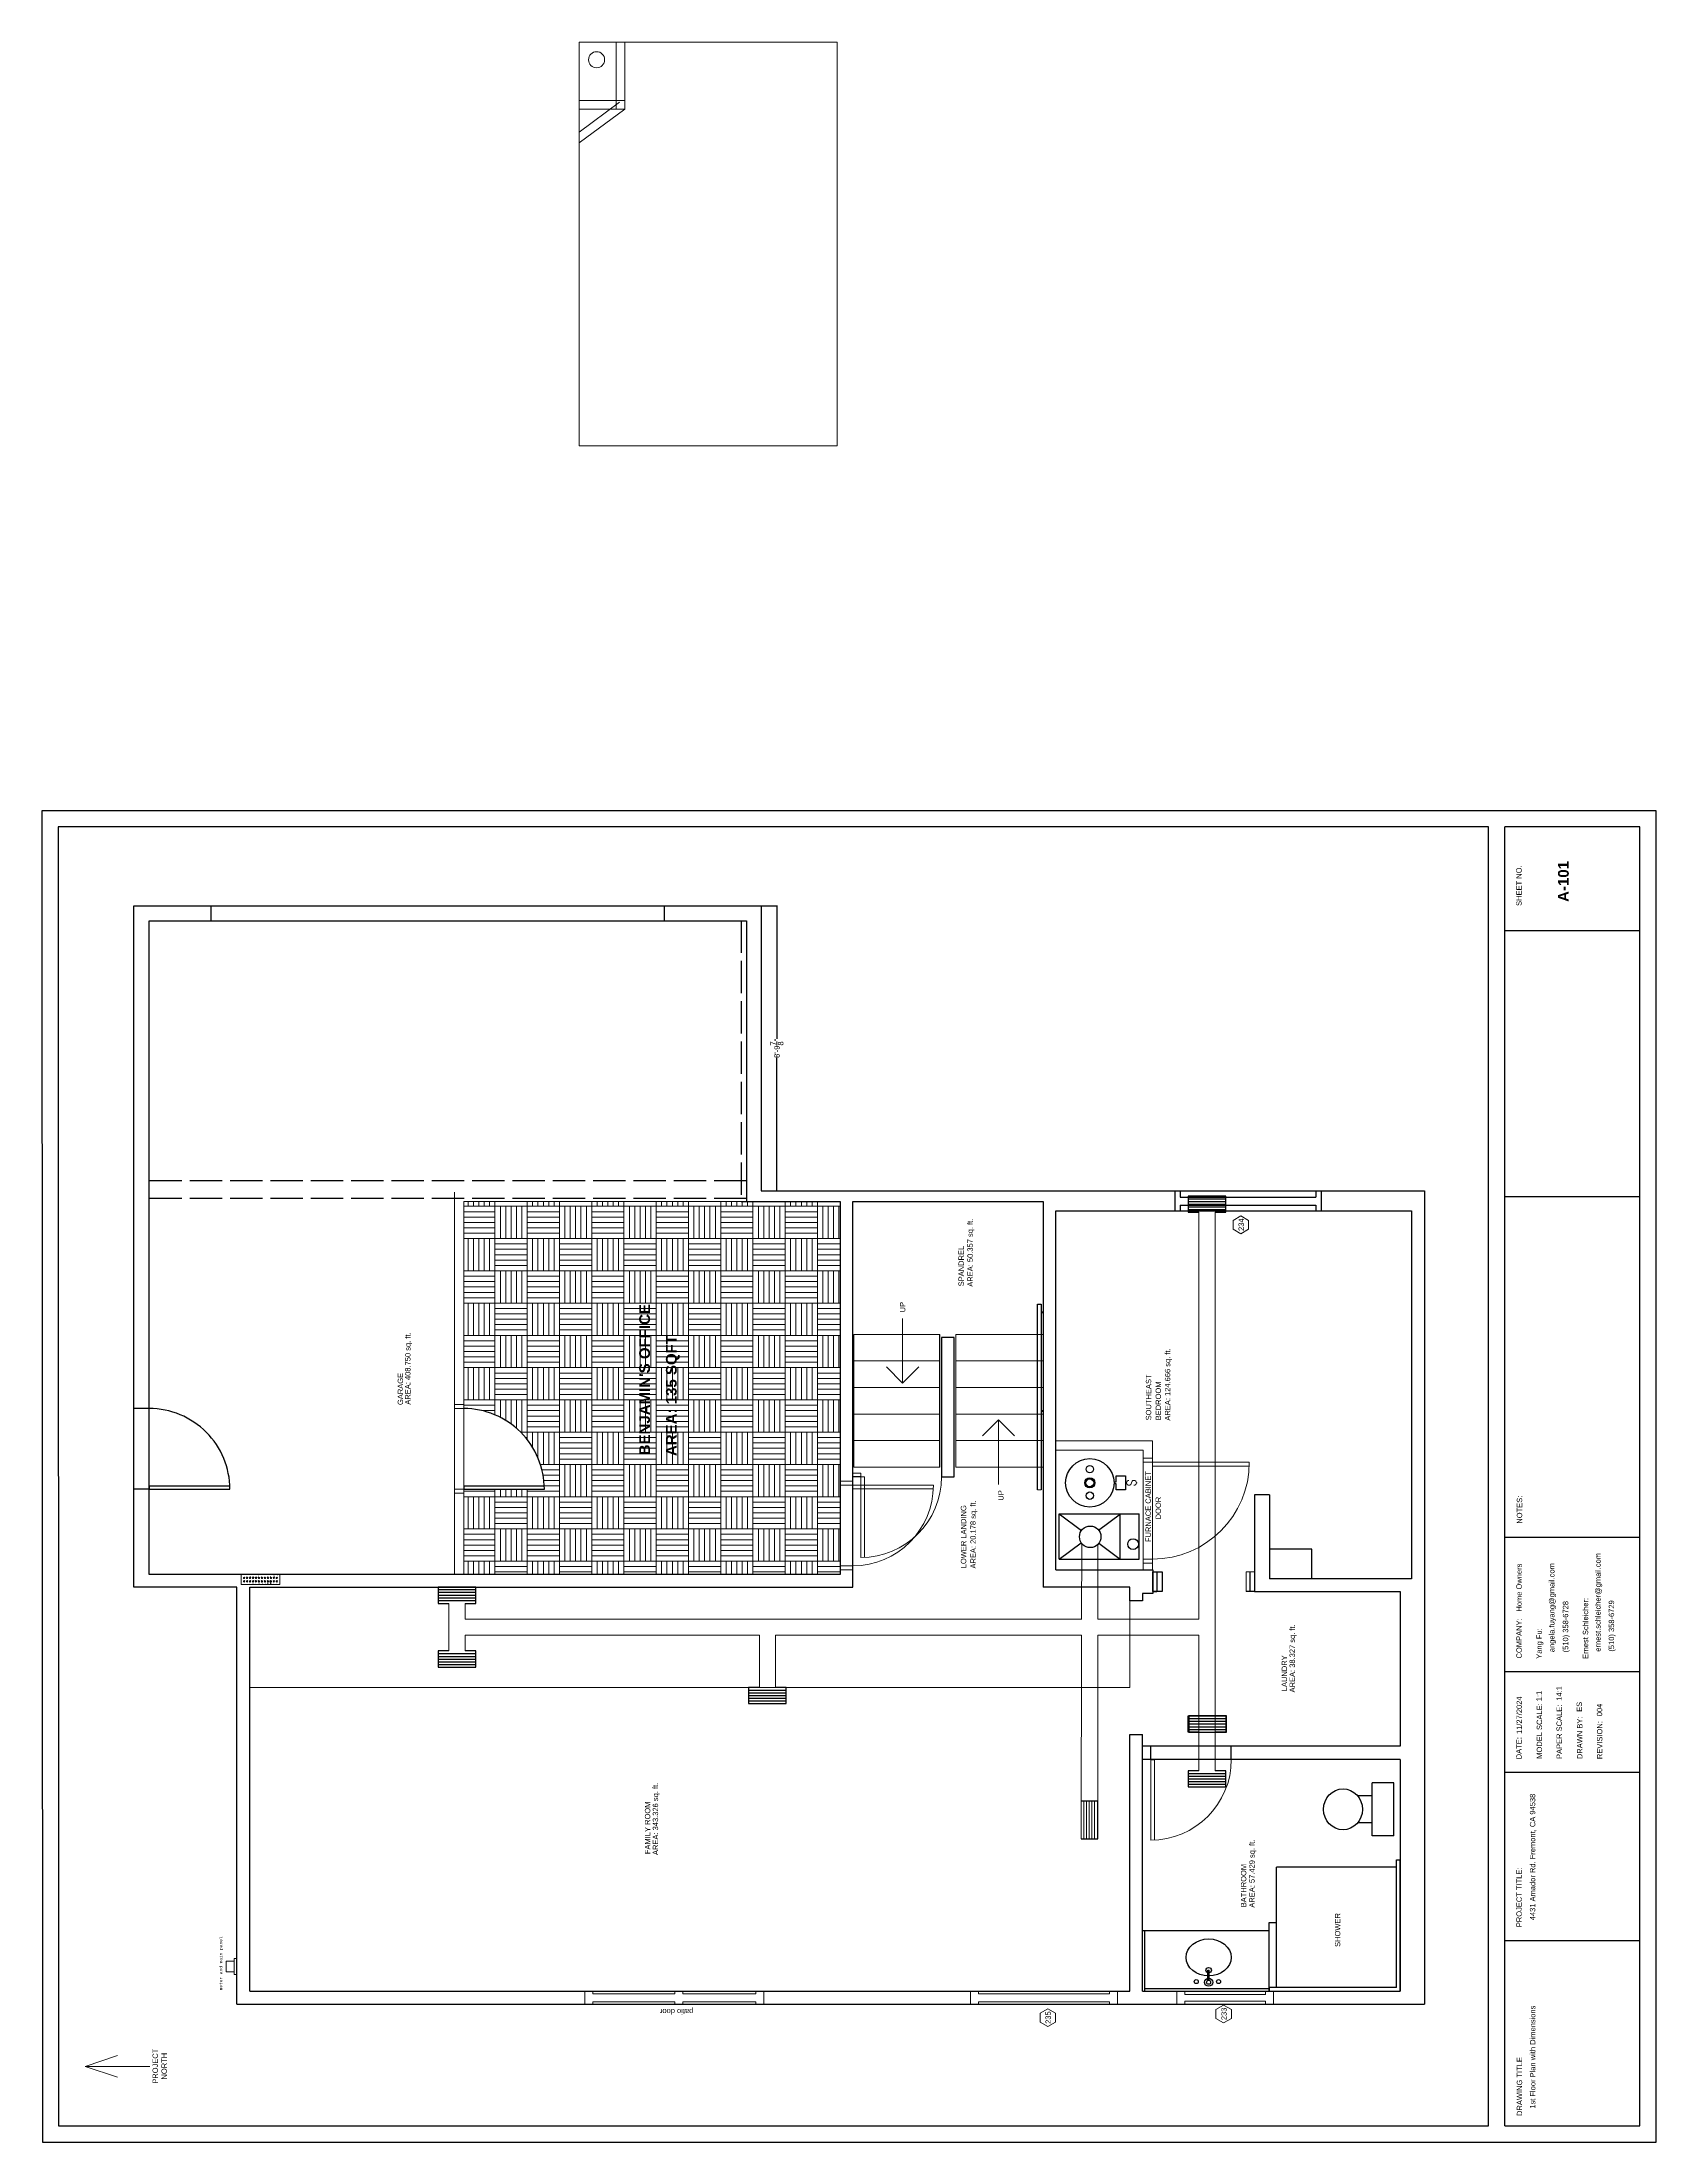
# Model space of a CAD drawing. Header units: inches. Extents: x -601 to 0, y 0 to 781.
import ezdxf

# ---------------------------------------------------------------- set-up
doc = ezdxf.new("R2010")
doc.units = ezdxf.units.IN
doc.header["$MEASUREMENT"] = 0
doc.linetypes.add('ACAD_ISO02W100', pattern=[15, 12, -3])
doc.layers.get('0').update_dxf_attribs({"color": 1, "lineweight": 9})
for name, color, linetype, lineweight in [('00-page-edge', 7, 'Continuous', 9), ('A101-Floorplan-1st-floor', 7, 'Continuous', 9), ('A101-Text', 7, 'Continuous', 9), ('M101-HVAC-1st-floor', 7, 'Continuous', 9)]:
    doc.layers.add(name, color=color, linetype=linetype, lineweight=lineweight)
doc.layers.add('Title Block', color=7, linetype='Continuous')
doc.layers.add('Title Block Text', color=7, linetype='Continuous')
doc.styles.add('Large', font='Arial Bold.ttf', dxfattribs={"height": 4})
doc.styles.add('Reg', font='Courier New.ttf', dxfattribs={"height": 1})
doc.styles.add('Small', font='Arial.ttf', dxfattribs={"height": 0.5})
doc.styles.get("Standard").update_dxf_attribs({"font": 'Arial.ttf', "height": 2})
doc.dimstyles.get("Standard").update_dxf_attribs({"dimtxt": 0.18, "dimasz": 0.1175, "dimexe": 0.18, "dimexo": 0.0625, "dimgap": 0.09, "dimtad": 0, "dimtoh": 1, "dimdec": 3, "dimzin": 0, "dimdsep": 46, "dimlunit": 4, "dimtxsty": 'Standard', "dimblk": 'ARCHTICK', "dimblk1": 'ARCHTICK', "dimblk2": 'ARCHTICK', "dimcen": 0.09, "dimadec": 1, "dimazin": 0, "dimtfac": 1, "dimtdec": 3, "dimtofl": 0, "dimtmove": 0, "dimatfit": 3, "dimfxl": 1, "dimtolj": 1, "dimtzin": 0, "dimarcsym": 0})

# ---------------------------------------------------------------- blocks, each defined once
blk = doc.blocks.new('L1-bathroom-door')
at = {"layer": 'A101-Floorplan-1st-floor'}
for p, q in [((0, 0), (-30, 0)), ((0, -1.375), (-30, -1.375))]:
    blk.add_line(p, q, dxfattribs=at)
at = {"layer": 'A101-Floorplan-1st-floor', "lineweight": 30}
blk.add_line((0, 0), (0, -1.375), dxfattribs=at)
at = {"layer": 'A101-Floorplan-1st-floor'}
blk.add_arc((0, 0), 30, 180, 270, dxfattribs=at)
blk = doc.blocks.new('L1-bathroom-window')
at = {"layer": 'A101-Floorplan-1st-floor'}
for p, q in [((0, 36), (-4.76, 36)), ((-3.69, 33), (-4.76, 33)), ((-3.69, 3), (-3.69, 33)), ((0, 33), (-1.19, 33)), ((-1.19, 3), (-1.19, 33)), ((-4.76, 3), (-3.69, 3)), ((-4.76, 0), (0, 0)), ((-1.19, 3), (0, 3))]:
    blk.add_line(p, q, dxfattribs=at)
at = {"layer": 'A101-Floorplan-1st-floor', "lineweight": 30}
for p, q in [((-4.76, 36), (-4.76, 33)), ((0, 36), (-0.01, 33)), ((-4.76, 3), (-4.76, 0)), ((-0.01, 3), (0, 0))]:
    blk.add_line(p, q, dxfattribs=at)
blk = doc.blocks.new('L1-family-room-window')
at = {"layer": 'A101-Floorplan-1st-floor'}
for p, q in [((0.01, 54.75), (-4.75, 54.75)), ((-3.93, 51.75), (-4.75, 51.75)), ((-3.93, 3), (-3.93, 51.75)), ((0.01, 51.75), (-0.93, 51.75)), ((-0.93, 3), (-0.93, 51.75)), ((-4.75, 3), (-3.93, 3)), ((-4.75, 0), (0.01, 0)), ((-0.93, 3), (0.01, 3))]:
    blk.add_line(p, q, dxfattribs=at)
at = {"layer": 'A101-Floorplan-1st-floor', "lineweight": 30}
for p, q in [((-4.75, 54.75), (-4.75, 51.75)), ((0.01, 54.75), (0.01, 51.75)), ((-4.75, 3), (-4.75, 0)), ((0, 3), (0.01, 0))]:
    blk.add_line(p, q, dxfattribs=at)
blk = doc.blocks.new('L1-family-room-patio-doors')
at = {"layer": 'A101-Floorplan-1st-floor'}
for p, q in [((0, 66.63), (-4.75, 66.63)), ((-3.93, 63.63), (-4.75, 63.63)), ((-3.93, 33.13), (-3.93, 63.63)), ((-0.93, 33.13), (-0.93, 63.63)), ((0, 63.63), (-0.93, 63.63)), ((-0.07, 66.63), (-0.07, 63.63)), ((-4.75, 33.13), (-3.93, 33.13)), ((-0.93, 33.13), (0, 33.13)), ((-0.07, 33.13), (-0.07, 30.13)), ((-4.75, 30.13), (-3.93, 30.13)), ((-3.93, 3), (-3.93, 30.13)), ((-0.93, 3), (-0.93, 30.13)), ((-0.93, 30.13), (0, 30.13)), ((-4.75, 3), (-3.93, 3)), ((-4.75, 0), (0, 0)), ((-0.93, 3), (0, 3)), ((-0.07, 3), (-0.07, 0))]:
    blk.add_line(p, q, dxfattribs=at)
at = {"layer": 'A101-Floorplan-1st-floor', "lineweight": 30}
for p, q in [((-4.75, 66.63), (-4.75, 63.63)), ((-4.75, 33.13), (-4.75, 30.13)), ((-4.75, 3), (-4.75, 0))]:
    blk.add_line(p, q, dxfattribs=at)
blk = doc.blocks.new('lower-landing-to-garage-door')
at = {"layer": 'A101-Floorplan-1st-floor'}
for p, q in [((30, 0), (28.62, 0)), ((30, 0), (30, -30)), ((28.62, 0), (28.62, -29.97))]:
    blk.add_line(p, q, dxfattribs=at)
blk.add_arc((30, 0), 30, 180, 270, dxfattribs=at)
blk = doc.blocks.new('garage-door-exit-to-trailer')
at = {"layer": 'A101-Floorplan-1st-floor', "lineweight": 30}
for p, q in [((0, 0), (0, -30)), ((1.25, 0), (0, 0)), ((1.25, 0), (1.25, -29.97))]:
    blk.add_line(p, q, dxfattribs=at)
blk.add_arc((0, 0), 30, 270, 0, dxfattribs=at)
blk = doc.blocks.new('spandrel-door')
at = {"layer": 'A101-Floorplan-1st-floor'}
for p, q in [((0, 0), (-30, 0)), ((0, -1.38), (0, 0)), ((0, -1.38), (-29.97, -1.38))]:
    blk.add_line(p, q, dxfattribs=at)
blk.add_arc((0, 0), 30, 180, 270, dxfattribs=at)
blk = doc.blocks.new('L1-toilet')
at = {"lineweight": 30}
for p, q in [((-19.63, 0), (-19.63, 8)), ((-19.63, 8), (0, 8)), ((-14.81, 8), (-14.81, 13.4)), ((-4.81, 8), (-4.81, 13.4)), ((0, 0), (0, 8)), ((-19.63, 0), (0, 0))]:
    blk.add_line(p, q, dxfattribs=at)
blk.add_ellipse((-9.81, 18.88), major_axis=(7.62, 0), ratio=0.95082, dxfattribs=at)
blk = doc.blocks.new('L1-bathroom-sink-faucets-bowl')
at = {"lineweight": 30}
for p, q in [((2.21, 0.25), (5.98, 0.25)), ((5.98, 0.25), (5.98, -0.25)), ((2.21, -0.25), (5.98, -0.25))]:
    blk.add_line(p, q, dxfattribs=at)
for centre, radius in [((1.5, 0), 1.5), ((1.5, 0), 0.75), ((1.75, 4.59), 0.75), ((6, 0), 1), ((1.75, -3.69), 0.75)]:
    blk.add_circle(centre, radius, dxfattribs=at)
blk.add_ellipse((10.75, 0), major_axis=(0, -8.38), ratio=0.820896, dxfattribs=at)
blk = doc.blocks.new('L1-granite-splash-and-counter')
at = {"layer": 'A101-Floorplan-1st-floor', "lineweight": 30}
for p, q in [((0, 0), (22.63, 0)), ((0, 0), (0, -0.88)), ((22.63, 0), (22.63, -47.13)), ((0, -0.88), (22.63, -0.88)), ((0, -0.88), (0, -47.13)), ((0.88, -47.13), (0.88, -0.88)), ((0, -47.13), (0.88, -47.13)), ((0.88, -47.13), (22.63, -47.13))]:
    blk.add_line(p, q, dxfattribs=at)
blk = doc.blocks.new('L1-shower-tiles-and-glass-walls')
at = {"layer": 'A101-Floorplan-1st-floor', "lineweight": 30}
for p, q in [((1.37, 48.75), (0, 48.75)), ((0, 48.75), (0, 48.75)), ((0, 48.75), (0, 0)), ((1.37, 1.37), (1.37, 48.75)), ((1.37, 48.75), (25.62, 48.75)), ((25.62, 48.75), (25.62, 46)), ((1.37, 46), (46.12, 46)), ((46.12, 1.37), (46.12, 46)), ((0, 0), (48.88, 0)), ((1.37, 1.37), (48.88, 1.37)), ((48.88, 1.37), (48.88, 0))]:
    blk.add_line(p, q, dxfattribs=at)
blk = doc.blocks.new('L1-south-stairway-5-steps')
at = {"layer": 'A101-Floorplan-1st-floor', "lineweight": 5}
for p, q in [((-49.375, 0), (0, 0)), ((-49.375, 0), (-49.375, -32.40625)), ((-39.5, 0), (-39.5, -32.40625)), ((-29.625, 0), (-29.625, -32.40625)), ((-19.75, 0), (-19.75, -32.40625)), ((-9.875, 0), (-9.875, -32.40625)), ((0, 0), (0, -32.40625))]:
    blk.add_line(p, q, dxfattribs=at)
blk = doc.blocks.new('L1-south-stairway-handrail')
at = {"layer": 'A101-Floorplan-1st-floor', "lineweight": -3}
for p, q in [((-57.8, 1.25), (11.23, 1.25)), ((11.23, 0), (-57.8, 0)), ((-28.71, -0.75), (-28.71, 0)), ((-28.46, -0.75), (-28.46, 0)), ((8.09, 0), (8.09, -0.75)), ((8.34, 0), (8.34, -0.75)), ((11.23, 1.25), (11.23, 0))]:
    blk.add_line(p, q, dxfattribs=at)
at = {"layer": 'A101-Floorplan-1st-floor', "lineweight": 5}
blk.add_line((-57.8, 1.25), (-57.8, 0), dxfattribs=at)
blk = doc.blocks.new('L1-arrow')
at = {"lineweight": 5}
for p, q in [((182.32, -365.98), (164.32, -365.98)), ((188.32, -365.98), (182.32, -359.98)), ((182.32, -365.98), (188.32, -365.98)), ((188.32, -365.98), (182.32, -371.98))]:
    blk.add_line(p, q, dxfattribs=at)
blk = doc.blocks.new('L1-south-east-bedroom-window')
at = {"layer": 'A101-Floorplan-1st-floor', "lineweight": -3}
for p, q in [((7.5, 54.5), (0, 54.5)), ((0, 54.5), (0, 52.5)), ((2.15, 52.5), (0, 52.5)), ((2.15, 52.5), (2.13, 2)), ((5.1, 52.5), (5.12, 2)), ((7.5, 52.5), (5.1, 52.5)), ((7.5, 54.5), (7.5, 52.5)), ((2.13, 2), (0, 2)), ((0, 2), (0, 0)), ((7.5, 0), (0, 0)), ((7.5, 2), (5.12, 2)), ((7.5, 2), (7.5, 0))]:
    blk.add_line(p, q, dxfattribs=at)
blk = doc.blocks.new('L1-Furnace-181')
at = {"layer": 'M101-HVAC-1st-floor', "lineweight": -3}
for p, q in [((-5.56, 27.5, -22.75), (0.48, 19.27, -22.75)), ((-5.56, 27.5, -22.75), (-5.56, -2.25, -22.75)), ((11.25, 27.5, -22.75), (11.25, -2.25, -22.75)), ((5.21, 12.83, -22.75), (11.25, 4.62, -22.75)), ((-5.56, -2.25, -22.75), (11.25, -2.25, -22.75))]:
    blk.add_line(p, q, dxfattribs=at)
at = {"layer": 'M101-HVAC-1st-floor', "lineweight": -3, "elevation": -22.75}
for points in [[(-5.56, 27.5), (11.25, 27.5), (5.09, 19.17)], [(0.33, 12.74), (-5.57, 4.75), (11.25, 4.75)]]:
    blk.add_lwpolyline(points, dxfattribs=at)
at = {"layer": 'M101-HVAC-1st-floor', "lineweight": -3}
for centre, radius in [((2.71, 15.95, -22.75), 4), ((0, 0, -22.75), 2)]:
    blk.add_circle(centre, radius, dxfattribs=at)
blk = doc.blocks.new('L1-furnace-181-reference')
at = {"layer": 'A101-Floorplan-1st-floor', "lineweight": -3}
for p, q in [((0, 29.75), (6.04, 21.52)), ((0, 29.75), (0, 0)), ((16.8, 29.75), (16.8, 0)), ((10.77, 15.08), (16.8, 6.87)), ((0, 0), (16.8, 0))]:
    blk.add_line(p, q, dxfattribs=at)
for points in [[(0, 29.75), (16.8, 29.75), (10.65, 21.42)], [(5.89, 14.99), (-0.01, 7), (16.8, 7)]]:
    blk.add_lwpolyline(points, dxfattribs=at)
for centre, radius in [((8.27, 18.2), 4), ((5.56, 2.25), 2)]:
    blk.add_circle(centre, radius, dxfattribs=at)
at = {"layer": 'A101-Floorplan-1st-floor', "lineweight": 5}
blk.add_blockref('L1-Furnace-181', (5.56, 2.25, 22.75), dxfattribs=at)
blk = doc.blocks.new('_ArchTick')
at = {"color": 0, "linetype": 'ByBlock', "lineweight": 30, "const_width": 0.15}
blk.add_lwpolyline([(-0.5, -0.5), (0.5, 0.5)], dxfattribs=at)
blk = doc.blocks.new('*D456')
at = {"layer": 'A101-Text', "color": 0, "lineweight": -2, "transparency": 16777216}
for p, q in [((-332.89, 459.75), (-326.9, 459.75)), ((-327.08, 459.75), (-327.08, 410.26)), ((-327.08, 353.82), (-327.08, 403.31)), ((-332.89, 353.82), (-326.9, 353.82))]:
    blk.add_line(p, q, dxfattribs=at)
at = {"layer": 'A101-Text', "color": 0, "lineweight": -2, "transparency": 16777216, "xscale": 0.1175, "yscale": 0.1175, "zscale": 0.1175}
for p, rotation in [((-327.08, 459.75), 90), ((-327.08, 353.82), 270)]:
    blk.add_blockref('_ArchTick', p, dxfattribs=dict(at, rotation=rotation))
at = {"layer": 'A101-Text', "color": 0, "lineweight": 5, "transparency": 16777216, "insert": (-327.08, 406.78), "char_height": 2, "attachment_point": 5, "rotation": 90}
blk.add_mtext('\\A1;8\'-9{\\H1x;\\S7/8;}"', dxfattribs=at)
blk = doc.blocks.new('GE-125A-subpanel-171')
at = {"lineweight": 5}
for p, q in [((0, -14.38, -48.5), (0, 0, -48.5)), ((0, 0, -48.5), (3.75, 0, -48.5)), ((3.75, -15.19, -48.5), (3.75, 0.81, -48.5)), ((1, -1.11, -48.5), (1.5, -1.11, -48.5)), ((1, -2.21, -48.5), (1.5, -2.21, -48.5)), ((1, -3.32, -48.5), (1.5, -3.32, -48.5)), ((1, -4.42, -48.5), (1.5, -4.42, -48.5)), ((1, -5.53, -48.5), (1.5, -5.53, -48.5)), ((1, -6.64, -48.5), (1.5, -6.64, -48.5)), ((1, -7.74, -48.5), (1.5, -7.74, -48.5)), ((1.25, -1.36, -48.5), (1.25, -0.86, -48.5)), ((1.25, -2.46, -48.5), (1.25, -1.96, -48.5)), ((1.25, -3.57, -48.5), (1.25, -3.07, -48.5)), ((1.25, -4.67, -48.5), (1.25, -4.17, -48.5)), ((1.25, -5.78, -48.5), (1.25, -5.28, -48.5)), ((1.25, -6.89, -48.5), (1.25, -6.39, -48.5)), ((1.25, -7.99, -48.5), (1.25, -7.49, -48.5)), ((2.25, -1.11, -48.5), (2.75, -1.11, -48.5)), ((2.25, -2.21, -48.5), (2.75, -2.21, -48.5)), ((2.25, -3.32, -48.5), (2.75, -3.32, -48.5)), ((2.25, -4.42, -48.5), (2.75, -4.42, -48.5)), ((2.25, -5.53, -48.5), (2.75, -5.53, -48.5)), ((2.25, -6.64, -48.5), (2.75, -6.64, -48.5)), ((2.25, -7.74, -48.5), (2.75, -7.74, -48.5)), ((2.5, -1.36, -48.5), (2.5, -0.86, -48.5)), ((2.5, -2.46, -48.5), (2.5, -1.96, -48.5)), ((2.5, -3.57, -48.5), (2.5, -3.07, -48.5)), ((2.5, -4.67, -48.5), (2.5, -4.17, -48.5)), ((2.5, -5.78, -48.5), (2.5, -5.28, -48.5)), ((2.5, -6.89, -48.5), (2.5, -6.39, -48.5)), ((2.5, -7.99, -48.5), (2.5, -7.49, -48.5)), ((1.25, -9.96, -48.5), (0, -9.96, -48.5)), ((0, -9.96, -48.5), (0, -11.06, -48.5)), ((0, -11.06, -48.5), (1.25, -11.06, -48.5)), ((0, -14.38, -48.5), (3.75, -14.38, -48.5)), ((1, -8.85, -48.5), (1.5, -8.85, -48.5)), ((1, -9.96, -48.5), (1.5, -9.96, -48.5)), ((1, -11.06, -48.5), (1.5, -11.06, -48.5)), ((1, -12.17, -48.5), (1.5, -12.17, -48.5)), ((1, -13.27, -48.5), (1.5, -13.27, -48.5)), ((1.25, -9.1, -48.5), (1.25, -8.6, -48.5)), ((1.25, -10.21, -48.5), (1.25, -9.71, -48.5)), ((1.25, -11.06, -48.5), (1.25, -9.96, -48.5)), ((1.25, -11.31, -48.5), (1.25, -10.81, -48.5)), ((1.25, -12.42, -48.5), (1.25, -11.92, -48.5)), ((1.25, -13.52, -48.5), (1.25, -13.02, -48.5)), ((2.25, -8.85, -48.5), (2.75, -8.85, -48.5)), ((2.25, -9.96, -48.5), (2.75, -9.96, -48.5)), ((2.25, -11.06, -48.5), (2.75, -11.06, -48.5)), ((2.25, -12.17, -48.5), (2.75, -12.17, -48.5)), ((2.25, -13.27, -48.5), (2.75, -13.27, -48.5)), ((2.5, -9.1, -48.5), (2.5, -8.6, -48.5)), ((2.5, -10.21, -48.5), (2.5, -9.71, -48.5)), ((2.5, -11.31, -48.5), (2.5, -10.81, -48.5)), ((2.5, -12.42, -48.5), (2.5, -11.92, -48.5)), ((2.5, -13.52, -48.5), (2.5, -13.02, -48.5))]:
    blk.add_line(p, q, dxfattribs=at)
for centre in [(1.25, -1.11, -48.5), (1.25, -2.21, -48.5), (1.25, -3.32, -48.5), (1.25, -4.42, -48.5), (1.25, -5.53, -48.5), (1.25, -6.64, -48.5), (1.25, -7.74, -48.5), (2.5, -1.11, -48.5), (2.5, -2.21, -48.5), (2.5, -3.32, -48.5), (2.5, -4.42, -48.5), (2.5, -5.53, -48.5), (2.5, -6.64, -48.5), (2.5, -7.74, -48.5), (1.25, -8.85, -48.5), (1.25, -9.96, -48.5), (1.25, -11.06, -48.5), (1.25, -12.17, -48.5), (1.25, -13.27, -48.5), (2.5, -8.85, -48.5), (2.5, -9.96, -48.5), (2.5, -11.06, -48.5), (2.5, -12.17, -48.5), (2.5, -13.27, -48.5)]:
    blk.add_circle(centre, 0.25, dxfattribs=at)
at = {"lineweight": 5, "style": 'Small'}
for s, p in [('13', (0.1, -6.92, -48.5)), ('14', (0.11, -8, -48.5)), ('nc', (0.13, -1.28, -48.5)), ('nc', (0.13, -2.39, -48.5)), ('12', (0.12, -5.79, -48.5)), ('nc', (0.14, -3.49, -48.5)), ('11', (0.18, -4.7, -48.5)), ('1', (2.77, -1.36, -48.5)), ('3', (2.83, -3.59, -48.5)), ('2', (2.83, -2.47, -48.5)), ('4', (2.85, -4.67, -48.5)), ('5', (2.84, -5.79, -48.5)), ('6', (2.85, -8.02, -48.5)), ('nc', (2.87, -6.81, -48.5)), ('15', (0.11, -9.11, -48.5)), ('nc', (0.13, -13.46, -48.5)), ('16', (0.12, -10.82, -48.5)), ('nc', (0.14, -12.36, -48.5)), ('10', (2.83, -12.42, -48.5)), ('7', (2.86, -9.11, -48.5)), ('9', (2.87, -11.28, -48.5)), ('nc', (2.86, -13.46, -48.5)), ('8', (2.88, -10.2, -48.5))]:
    blk.add_text(s, height=0.5, dxfattribs=at).set_placement(p)
blk = doc.blocks.new('north-arrow')
at = {"layer": '00-page-edge', "lineweight": 5}
for points in [[(-3.99, -12), (0, 0), (4, -12)], [(0, 0), (0, -12), (0, -24)]]:
    blk.add_lwpolyline(points, dxfattribs=at)
blk = doc.blocks.new('window-233')
blk.add_lwpolyline([(-1.66, 2.84), (-3.31, -0.01), (-1.66, -2.87), (1.63, -2.87), (3.28, -0.01), (1.63, 2.84)], close=True)
blk.add_text('233', height=2).set_placement((-2.29, -1.12))
blk = doc.blocks.new('window-235')
blk.add_lwpolyline([(-2, 2.97), (-3.65, 0.11), (-2, -2.74), (1.3, -2.74), (2.94, 0.11), (1.3, 2.97)], close=True)
blk.add_text('235', height=2).set_placement((-2.63, -1))
blk = doc.blocks.new('window-234')
blk.add_lwpolyline([(-1.79, 3.01), (-3.44, 0.15), (-1.79, -2.7), (1.51, -2.7), (3.16, 0.15), (1.51, 3.01)], close=True)
blk.add_text('234', height=2).set_placement((-2.41, -0.96))
blk = doc.blocks.new('meter-and-main-panel')
at = {"layer": 'A101-Floorplan-1st-floor', "lineweight": 5}
for p, q in [((0, 0), (0, 1)), ((0, 1), (6, 1)), ((1, 1), (1, 4)), ((1, 4), (5, 4)), ((5, 4), (5, 1)), ((6, 1), (6, 0))]:
    blk.add_line(p, q, dxfattribs=at)
at = {"layer": 'A101-Floorplan-1st-floor', "lineweight": 5, "style": 'Reg'}
blk.add_text('meter and main panel', height=1, dxfattribs=at).set_placement((-5.88, 5.49))
blk = doc.blocks.new('old-furnace-cabinet-door')
at = {"lineweight": 5}
for p, q in [((-1.5, 35.97), (-1.5, 0)), ((0, 36), (0, 0)), ((0, 0), (-36, 0)), ((-1.5, 0), (0, 0))]:
    blk.add_line(p, q, dxfattribs=at)
blk.add_arc((0, 0), 36, 90, 180, dxfattribs=at)
blk = doc.blocks.new('FURNACE-CABINET')
at = {"lineweight": 5}
for p, q in [((257.32, 223.32), (257.32, 190.82)), ((260.82, 223.32), (260.82, 187.32)), ((212.82, 190.82), (257.32, 190.82)), ((215.32, 190.82), (215.32, 187.32)), ((216.82, 190.82), (216.82, 187.32)), ((252.82, 190.82), (252.82, 187.32)), ((254.32, 190.82), (254.32, 187.32)), ((212.82, 187.32), (218.82, 187.32)), ((260.82, 187.32), (254.82, 187.32))]:
    blk.add_line(p, q, dxfattribs=at)
at = {"lineweight": 5, "xscale": -1, "rotation": 180}
blk.add_blockref('old-furnace-cabinet-door', (252.82, 187.32), dxfattribs=at)
at = {"lineweight": 5}
for s, p in [('FURNACE CABINET', (223.12, 187.95)), ('DOOR', (231.58, 184.2))]:
    blk.add_text(s, height=2, dxfattribs=at).set_placement(p)
blk = doc.blocks.new('L1-ceiling-register-119')
at = {"layer": 'A101-Floorplan-1st-floor', "lineweight": 30}
for p, q in [((-6, 0, -95.12), (-6, -14, -95.12)), ((0, 0, -95.12), (-6, 0, -95.12)), ((0, -14, -95.12), (0, 0, -95.12)), ((-6, -14, -95.12), (0, -14, -95.12))]:
    blk.add_line(p, q, dxfattribs=at)
blk = doc.blocks.new('upstairs-bathroom-register')
at = {"layer": 'M101-HVAC-1st-floor', "lineweight": 30}
for p, q in [((107.19, 170.08), (107.19, 174.08)), ((107.19, 174.08), (113.19, 174.08)), ((108.19, 174.08), (108.19, 160.08)), ((109.19, 174.08), (109.19, 160.08)), ((110.19, 174.08), (110.19, 160.08)), ((111.19, 174.08), (111.19, 160.08)), ((112.19, 174.08), (112.19, 160.08)), ((113.19, 174.08), (113.19, 160.08)), ((107.19, 160.08), (107.19, 164.08)), ((113.19, 160.08), (107.19, 160.08))]:
    blk.add_line(p, q, dxfattribs=at)

msp = doc.modelspace()

# ---------------------------------------------------------------- hatches: boundary and pattern name
at = {"layer": 'A101-Floorplan-1st-floor', "lineweight": 5}
h = msp.add_hatch(dxfattribs=at)
h.set_pattern_fill('AR-PARQ1', color=256)
h.set_pattern_definition([(180, (0, 0), (-12, -12), [12, -12]), (180, (6e-16, 2), (-12, -12), [12, -12]), (180, (1e-15, 4), (-12, -12), [12, -12]), (180, (2e-15, 6), (-12, -12), [12, -12]), (180, (2e-15, 8), (-12, -12), [12, -12]), (180, (3e-15, 10), (-12, -12), [12, -12]), (180, (3e-15, 12), (-12, -12), [12, -12]), (90, (-12, 3e-15), (12, 12), [12, -12]), (90, (-14, 4e-15), (12, 12), [12, -12]), (90, (-16, 5e-15), (12, 12), [12, -12]), (90, (-18, 5e-15), (12, 12), [12, -12]), (90, (-20, 6e-15), (12, 12), [12, -12]), (90, (-22, 6e-15), (12, 12), [12, -12]), (90, (-24, 7e-15), (12, 12), [12, -12])])
h.paths.add_polyline_path([(-413.61, 242.7861), (-443.606, 242.7861), (-443.606, 211.0687), (-303.606, 211.0687), (-303.606, 349.8187), (-443.606, 349.8187), (-443.606, 272.7821, -0.41421356)])

# ---------------------------------------------------------------- linework, layer by layer
at = {"lineweight": 5}
for p, q in [((-386.9124, 781.0536), (-386.9124, 756.0536)), ((-383.6624, 781.0536), (-383.6624, 756.0536)), ((-400.6742, 781.0536), (-397.1742, 781.0536)), ((-400.6742, 781.0536), (-400.6742, 777.4536)), ((-400.6742, 781.0536), (-400.6742, 743.4911)), ((-383.6624, 759.3036), (-400.6742, 759.3036)), ((-385.593, 758.6681), (-400.6742, 747.5313)), ((-383.6624, 756.0536), (-400.6742, 756.0536)), ((-383.6624, 756.0536), (-400.6742, 743.4911))]:
    msp.add_line(p, q, dxfattribs=at)
for p, q in [((-50.2738, 6), (-50.2738, 6)), ((-50.2738, 6), (-50.2738, 6)), ((-48, 6), (-48, 6)), ((-48, 6), (-48, 6))]:
    msp.add_line(p, q)
msp.add_lwpolyline([(-400.6742, 781.0536), (-304.6742, 781.0536), (-304.6742, 630.8036), (-400.6742, 630.8036)], close=True, dxfattribs=at)
msp.add_circle((-394.1742, 774.4536), 3, dxfattribs=at)
at = {"layer": '00-page-edge', "lineweight": -3}
for p, q in [((0, 495.1368), (-600.528, 495.1368)), ((-600.528, 495.1368), (-600.3608, 0)), ((0, 0), (0, 495.1368)), ((-62.2738, 489.1368), (-594.526, 489.1368)), ((-594.526, 489.1368), (-594.365, 6)), ((-62.2738, 6), (-62.2738, 489.1368)), ((-600.3608, 0), (0, 0)), ((-594.365, 6), (-62.2738, 6))]:
    msp.add_line(p, q, dxfattribs=at)
at = {"layer": 'A101-Floorplan-1st-floor', "lineweight": -3}
for p, q in [((-566.3005, 206.3187), (-566.3005, 459.7508)), ((-566.3005, 459.7508), (-332.9567, 459.7508)), ((-537.613, 454.2508), (-537.613, 459.7508)), ((-368.9255, 454.2508), (-368.9255, 459.7508)), ((-332.9567, 459.7508), (-332.9567, 353.8173)), ((-332.9567, 353.8173), (-86.177, 353.8173)), ((-86.177, 353.8173), (-86.177, 51.2875)), ((-298.856, 206.3187), (-298.856, 349.8187)), ((-298.856, 349.8187), (-228.0748, 349.8187)), ((-228.0748, 349.8187), (-228.0748, 206.3187)), ((-223.3248, 212.8187), (-223.3248, 346.3187)), ((-223.3248, 346.3187), (-90.927, 346.3187)), ((-90.927, 346.3187), (-90.927, 209.5062)), ((-266.481, 251.0048), (-266.481, 300.3798)), ((-560.613, 272.7821), (-566.3005, 272.7821)), ((-560.613, 242.7861), (-566.3005, 242.7861)), ((-295.856, 247.3701), (-298.856, 247.3701)), ((-143.8645, 240.7562), (-149.4498, 240.7562)), ((-149.4498, 240.7562), (-149.4498, 204.7562)), ((-143.8645, 240.7562), (-143.8645, 209.5062)), ((-128.0833, 220.5062), (-143.8645, 220.5062)), ((-128.0833, 209.5062), (-128.0833, 220.5062)), ((-223.3248, 212.8187), (-187.231, 212.8187)), ((-187.231, 212.8187), (-187.231, 203.9437)), ((-187.231, 204.7562), (-187.231, 212.0062)), ((-187.231, 212.0062), (-183.731, 212.0062)), ((-185.731, 212.0062), (-185.731, 204.7562)), ((-183.731, 212.0062), (-183.731, 204.7562)), ((-150.9498, 204.7562), (-150.9498, 212.0062)), ((-149.4498, 212.0062), (-149.4498, 204.7562)), ((-527.988, 206.3187), (-566.3005, 206.3187)), ((-527.988, 51.2875), (-527.988, 206.3187)), ((-523.238, 56.0375), (-523.238, 206.3187)), ((-523.238, 206.3187), (-298.856, 206.3187)), ((-195.8317, 206.3187), (-228.0748, 206.3187)), ((-195.8317, 201.2562), (-195.8317, 206.3187)), ((-187.231, 203.9437), (-191.0817, 203.9437)), ((-191.0817, 203.9437), (-191.0817, 201.2562)), ((-187.231, 204.7562), (-185.731, 204.7562)), ((-183.731, 204.7562), (-187.231, 204.7562)), ((-149.4498, 204.7562), (-152.4498, 204.7562)), ((-149.4498, 204.7562), (-95.1998, 204.7562)), ((-90.927, 209.5062), (-143.8645, 209.5062)), ((-95.1998, 204.7562), (-95.1998, 147.1625)), ((-191.0817, 201.2562), (-195.8317, 201.2562)), ((-195.8317, 56.0375), (-195.8317, 151.6)), ((-195.8317, 151.6), (-191.0817, 151.6)), ((-191.0817, 56.0375), (-191.0817, 151.6)), ((-95.1998, 147.1625), (-191.0817, 147.1625)), ((-188.0192, 147.1625), (-191.0817, 147.1625)), ((-95.1998, 142.2875), (-191.0817, 142.2875)), ((-188.0192, 142.2875), (-188.0192, 147.1625)), ((-158.0192, 142.2875), (-158.0192, 147.1625)), ((-95.1998, 142.2875), (-95.1998, 56.0375)), ((-523.238, 56.0375), (-195.8317, 56.0375)), ((-191.0817, 56.0375), (-95.1998, 56.0375)), ((-527.988, 51.2875), (-86.177, 51.2875))]:
    msp.add_line(p, q, dxfattribs=at)
at = {"layer": 'A101-Floorplan-1st-floor', "linetype": 'ACAD_ISO02W100', "lineweight": -3}
for p, q in [((-340.363, 454.2508), (-340.363, 349.8187)), ((-338.4567, 357.4437), (-560.613, 357.4437)), ((-338.4567, 350.9437), (-560.613, 350.9437))]:
    msp.add_line(p, q, dxfattribs=at)
at = {"layer": 'A101-Floorplan-1st-floor', "lineweight": 5}
for p, q in [((-447.106, 211.0687), (-447.106, 353.3187)), ((-298.4185, 300.3798), (-298.4185, 251.0048)), ((-266.481, 300.3798), (-298.4185, 300.3798)), ((-266.481, 290.5048), (-298.4185, 290.5048)), ((-443.606, 274.2821), (-447.106, 274.2821)), ((-266.481, 280.6298), (-298.4185, 280.6298)), ((-443.606, 272.7821), (-447.106, 272.7821)), ((-266.481, 270.7548), (-298.4185, 270.7548)), ((-266.481, 260.8798), (-298.4185, 260.8798)), ((-266.481, 251.0048), (-298.4185, 251.0048)), ((-190.8248, 257.3187), (-190.8248, 236.153)), ((-443.606, 242.7861), (-447.106, 242.7861)), ((-298.856, 245.7878), (-303.606, 245.7878)), ((-298.856, 244.2878), (-303.606, 244.2878)), ((-295.856, 248.7451), (-298.856, 248.7451)), ((-295.856, 247.3701), (-295.856, 248.7451)), ((-443.606, 241.2861), (-447.106, 241.2861)), ((-303.606, 214.2563), (-298.856, 214.2563)), ((-303.606, 212.7563), (-298.856, 212.7563)), ((-152.4498, 204.7562), (-152.4498, 212.0062)), ((-152.4498, 212.0062), (-149.4498, 212.0062)), ((-298.856, 206.3187), (-300.231, 206.3187)), ((-195.8317, 201.2562), (-195.8317, 169.0945)), ((-523.238, 169.0945), (-195.8317, 169.0945)), ((-191.0817, 142.2875), (-167.0817, 142.2875))]:
    msp.add_line(p, q, dxfattribs=at)
at = {"layer": 'A101-Floorplan-1st-floor'}
for p, q in [((-197.0087, 245.153), (-197.4144, 245.153)), ((-193.3314, 245.153), (-193.0929, 245.153))]:
    msp.add_line(p, q, dxfattribs=at)
at = {"layer": 'A101-Floorplan-1st-floor', "lineweight": -3}
for points in [[(-340.363, 349.8187), (-303.606, 349.8187), (-303.606, 211.0687), (-560.613, 211.0687), (-560.613, 454.2508), (-338.4567, 454.2508), (-338.4567, 349.8187)], [(-201.6644, 245.528), (-200.8043, 245.528), (-200.8043, 247.7155), (-197.4144, 247.7155), (-197.4144, 242.5905), (-200.8043, 242.5905), (-200.8043, 244.778), (-201.6644, 244.778)]]:
    msp.add_lwpolyline(points, dxfattribs=at)
at = {"layer": 'A101-Floorplan-1st-floor', "lineweight": 5}
for points in [[(-443.606, 349.8187), (-303.606, 349.8187), (-303.606, 211.0687), (-443.606, 211.0687)], [(-187.3248, 260.8187), (-223.3248, 260.8187), (-223.3248, 212.8187), (-187.3248, 212.8187)]]:
    msp.add_lwpolyline(points, close=True, dxfattribs=at)
at = {"layer": 'A101-Floorplan-1st-floor', "lineweight": -3}
msp.add_lwpolyline([(-261.106, 247.3701), (-261.106, 299.2672), (-265.856, 299.2672), (-265.856, 247.3701)], close=True, dxfattribs=at)
for centre, radius in [((-210.6644, 245.153), 9), ((-210.6644, 250.2528), 1.3881), ((-210.6644, 245.153), 1.8761), ((-210.6644, 245.153), 1.4488), ((-210.6644, 240.3992), 1.3886)]:
    msp.add_circle(centre, radius, dxfattribs=at)
at = {"layer": 'A101-Floorplan-1st-floor'}
for centre, start, end in [((-196.0928, 245.153), 90, 270), ((-196.0793, 245.153), 270, 0), ((-194.2473, 245.153), 270, 180)]:
    msp.add_arc(centre, 0.916, start, end, dxfattribs=at)
at = {"layer": 'M101-HVAC-1st-floor', "lineweight": 30}
for p, q in [((-160.0817, 351.7864), (-174.0817, 351.7864)), ((-174.0817, 351.7864), (-174.0817, 345.7864)), ((-160.0817, 345.7864), (-160.0817, 351.7864)), ((-174.0817, 350.7864), (-160.0817, 350.7864)), ((-174.0817, 349.7864), (-160.0817, 349.7864)), ((-174.0817, 348.7864), (-160.0817, 348.7864)), ((-174.0817, 347.7864), (-160.0817, 347.7864)), ((-174.0817, 346.7864), (-160.0817, 346.7864)), ((-174.0817, 345.7864), (-170.0817, 345.7864)), ((-164.0817, 345.7864), (-160.0817, 345.7864)), ((-439.0948, 206.3187), (-453.0948, 206.3187)), ((-453.0948, 206.3187), (-453.0948, 200.3187)), ((-439.0948, 205.3187), (-453.0948, 205.3187)), ((-439.0948, 204.3187), (-453.0948, 204.3187)), ((-439.0948, 203.3187), (-453.0948, 203.3187)), ((-439.0948, 200.3187), (-439.0948, 206.3187)), ((-439.0948, 202.3187), (-453.0948, 202.3187)), ((-439.0948, 201.3187), (-453.0948, 201.3187)), ((-453.0948, 200.3187), (-449.0948, 200.3187)), ((-443.0948, 200.3187), (-439.0948, 200.3187)), ((-453.0948, 182.6316), (-453.0948, 176.6316)), ((-449.0948, 182.6316), (-453.0948, 182.6316)), ((-453.0948, 181.6316), (-439.0948, 181.6316)), ((-453.0948, 180.6316), (-439.0948, 180.6316)), ((-439.0948, 182.6316), (-443.0948, 182.6316)), ((-439.0948, 176.6316), (-439.0948, 182.6316)), ((-453.0948, 179.6316), (-439.0948, 179.6316)), ((-453.0948, 178.6316), (-439.0948, 178.6316)), ((-453.0948, 177.6316), (-439.0948, 177.6316)), ((-453.0948, 176.6316), (-439.0948, 176.6316)), ((-337.613, 169.0945), (-337.613, 163.0945)), ((-333.613, 169.0945), (-337.613, 169.0945)), ((-337.613, 168.0945), (-323.613, 168.0945)), ((-337.613, 167.0945), (-323.613, 167.0945)), ((-337.613, 166.0945), (-323.613, 166.0945)), ((-337.613, 165.0945), (-323.613, 165.0945)), ((-337.613, 164.0945), (-323.613, 164.0945)), ((-323.613, 169.0945), (-327.613, 169.0945)), ((-323.613, 163.0945), (-323.613, 169.0945)), ((-337.613, 163.0945), (-323.613, 163.0945)), ((-170.0817, 138.0375), (-174.0817, 138.0375)), ((-174.0817, 138.0375), (-174.0817, 132.0375)), ((-174.0817, 137.0375), (-160.0817, 137.0375)), ((-174.0817, 136.0375), (-160.0817, 136.0375)), ((-174.0817, 135.0375), (-160.0817, 135.0375)), ((-174.0817, 134.0375), (-160.0817, 134.0375)), ((-174.0817, 133.0375), (-160.0817, 133.0375)), ((-160.0817, 138.0375), (-164.0817, 138.0375)), ((-160.0817, 132.0375), (-160.0817, 138.0375)), ((-207.6644, 126.7233), (-213.9125, 126.7233)), ((-207.6644, 112.7233), (-207.6644, 126.7233)), ((-174.0817, 132.0375), (-160.0817, 132.0375)), ((-213.9433, 112.7233), (-207.6644, 112.7233))]:
    msp.add_line(p, q, dxfattribs=at)
at = {"layer": 'M101-HVAC-1st-floor', "lineweight": 5}
for p, q in [((-170.0817, 345.7864), (-170.0817, 194.5062)), ((-164.0817, 345.7864), (-164.0817, 138.0375)), ((-213.6644, 222.6128), (-213.7569, 194.5062)), ((-207.6644, 222.2875), (-207.6644, 194.5062)), ((-449.0948, 182.6316), (-449.0948, 200.3187)), ((-443.0948, 194.5062), (-443.0948, 200.3187)), ((-443.0948, 194.5062), (-213.6644, 194.5062)), ((-443.0948, 188.5062), (-333.613, 188.5062)), ((-443.0948, 182.6316), (-443.0948, 188.5062)), ((-333.613, 169.0945), (-333.613, 188.5062)), ((-327.613, 169.0945), (-327.613, 188.5062)), ((-327.613, 188.5062), (-213.7766, 188.5062)), ((-213.7766, 188.5062), (-213.9433, 112.7233)), ((-207.6644, 194.5062), (-170.0817, 194.5062)), ((-207.6644, 188.5062), (-207.6644, 126.7233)), ((-207.6644, 188.5062), (-170.0817, 188.5062)), ((-170.0817, 188.5062), (-170.0817, 138.0375)), ((-213.9433, 112.7233), (-213.9125, 126.7233)), ((-212.9433, 112.7211), (-212.9125, 126.7211)), ((-211.9433, 112.7189), (-211.9125, 126.7189)), ((-210.9433, 112.7167), (-210.9125, 126.7167)), ((-209.9433, 112.7145), (-209.9125, 126.7145)), ((-208.9433, 112.7123), (-208.9125, 126.7123))]:
    msp.add_line(p, q, dxfattribs=at)
at = {"layer": 'Title Block'}
for p, q in [((-56.2738, 6), (-56.2738, 489.1368)), ((-6, 489.1368), (-56.2738, 489.1368)), ((-6, 450.5228), (-56.2738, 450.5228)), ((-6, 351.4866), (-56.2738, 351.4866)), ((-56.2738, 224.9866), (-6, 224.9866)), ((-56.2738, 175.0416), (-6, 175.0416)), ((-56.2738, 137.5468), (-6, 137.5468)), ((-56.2738, 74.9815), (-6, 74.9815)), ((-56.2738, 6), (-6, 6))]:
    msp.add_line(p, q, dxfattribs=at)
at = {"layer": 'Title Block', "lineweight": -3}
msp.add_line((-6, 6), (-6, 489.1368), dxfattribs=at)

# ---------------------------------------------------------------- block references
at = {"lineweight": 5, "rotation": 89.99999999999999}
for name, p in [('L1-south-stairway-handrail', (-228.8248, 300.3798)), ('L1-south-stairway-5-steps', (-260.481, 300.3798)), ('upstairs-bathroom-register', (0, 45.2823)), ('meter-and-main-panel', (-527.988, 62.2875))]:
    msp.add_blockref(name, p, dxfattribs=at)
at = {"lineweight": -3, "rotation": 89.99999999999999}
for name, p in [('garage-door-exit-to-trailer', (-560.613, 242.7861)), ('garage-door-exit-to-trailer', (-443.606, 242.7861)), ('L1-bathroom-door', (-188.0192, 142.2875)), ('L1-shower-tiles-and-glass-walls', (-95.1998, 56.0375))]:
    msp.add_blockref(name, p, dxfattribs=at)
at = {"layer": '00-page-edge', "lineweight": 5, "rotation": 89.99999999999999}
msp.add_blockref('north-arrow', (-584.4419, 28.1228), dxfattribs=at)
at = {"layer": 'A101-Floorplan-1st-floor', "lineweight": 5}
for name, p, rotation in [('L1-south-east-bedroom-window', (-124.5435, 346.3187), 89.99999999999999), ('window-234', (-154.2931, 341.2576), 89.99999999999999), ('L1-arrow', (85.6559, 470.5934), 270), ('L1-arrow', (-610.6086, 80.2707), 89.99999999999999), ('FURNACE-CABINET', (0, 0), 89.99999999999999), ('L1-furnace-181-reference', (-192.3191, 216.8187), 89.99999999999999), ('GE-125A-subpanel-171', (-526.4305, 207.3187, 48.5), 89.99999999999999), ('window-235', (-226.1724, 46.5635), 89.99999999999999), ('window-233', (-160.8763, 47.602), 89.99999999999999)]:
    msp.add_blockref(name, p, dxfattribs=dict(at, rotation=rotation))
at = {"layer": 'A101-Floorplan-1st-floor', "lineweight": -3, "rotation": 89.99999999999999}
for name, p in [('lower-landing-to-garage-door', (-298.856, 214.2878)), ('spandrel-door', (-295.856, 247.3701)), ('L1-toilet', (-97.5748, 133.5375)), ('L1-granite-splash-and-counter', (-191.0817, 56.0375)), ('L1-bathroom-sink-faucets-bowl', (-166.4498, 57.9125)), ('L1-family-room-patio-doors', (-331.9829, 56.0375)), ('L1-family-room-window', (-200.363, 56.0375)), ('L1-bathroom-window', (-142.3322, 56.043))]:
    msp.add_blockref(name, p, dxfattribs=at)
at = {"layer": 'M101-HVAC-1st-floor', "lineweight": 5, "rotation": 89.99999999999999}
msp.add_blockref('L1-ceiling-register-119', (-173.8601, 158.4739, 95.125), dxfattribs=at)

# ---------------------------------------------------------------- texts
at = {"layer": '00-page-edge', "lineweight": 5, "insert": (-556.7165, 28.1902), "char_height": 2, "width": 33.772132, "attachment_point": 5, "rotation": 90}
msp.add_mtext('PROJECT\\PNORTH', dxfattribs=at)
at = {"layer": 'A101-Floorplan-1st-floor', "lineweight": 5}
for s, rotation, p in [('UP', 90, (-279.3171, 308.5645)), ('UP', 90, (-242.7605, 238.5236)), ('patio door', 180, (-358.1903, 49.4938))]:
    msp.add_text(s, height=2, rotation=rotation, dxfattribs=at).set_placement(p)
at = {"layer": 'A101-Text', "lineweight": 5}
for s, p in [('AREA: 50.357 sq. ft.', (-254.1997, 318.1066)), ('SPANDREL', (-257.5311, 318.2417)), ('AREA: 408.750 sq. ft.', (-463.4144, 274.2411)), ('AREA: 124.666 sq. ft.', (-180.7284, 268.3027)), ('GARAGE', (-466.1867, 274.0935)), ('SOUTHEAST', (-187.811, 268.4022)), ('BEDROOM', (-184.1895, 268.427)), ('LOWER LANDING', (-256.6486, 213.3881)), ('AREA: 20.178 sq. ft.', (-253.1009, 213.297)), ('AREA: 38.327 sq. ft.', (-134.3509, 167.2142)), ('LAUNDRY', (-137.2841, 167.6544)), ('AREA: 343.326 sq. ft.', (-371.2875, 106.7378)), ('FAMILY ROOM', (-374.2092, 107.0675)), ('AREA: 57.429 sq. ft.', (-149.3391, 87.1546)), ('BATHROOM', (-152.4482, 87.294)), ('SHOWER', (-117.468, 72.5642))]:
    msp.add_text(s, height=2, rotation=90, dxfattribs=at).set_placement(p)
at = {"layer": 'A101-Text', "lineweight": 5, "style": 'Large'}
for s, p in [("BENJAMIN'S OFFICE", (-374.3051, 255.3931)), ('AREA: 135 SQFT', (-364.3703, 255.1316))]:
    msp.add_text(s, height=4, rotation=90, dxfattribs=at).set_placement(p)
at = {"layer": 'Title Block Text'}
for s, p in [('SHEET NO.', (-49.9961, 459.7385)), ('NOTES:', (-49.7964, 229.9668)), ('ernest.schleicher@gmail.com', (-20.6167, 182.3627)), ('Home Owners', (-49.9728, 197.2658)), ('angela.fuyang@gmail.com', (-37.7758, 182.1777)), ('(510) 358-6728', (-32.6716, 182.1126)), ('Ernest Schleicher:', (-25.2347, 179.6915)), ('(510) 358-6729', (-15.5883, 182.3803)), ('COMPANY:', (-49.9587, 179.8432)), ('Yang Fu:', (-42.4956, 179.726)), ('11/27/2024', (-49.8854, 151.7304)), ('1:1', (-42.5365, 163.9212)), ('14:1', (-35.0511, 164.1124)), ('MODEL SCALE:', (-42.389, 142.5256)), ('PAPER SCALE:', (-35.0207, 142.4595)), ('ES', (-27.5445, 159.9989)), ('DRAWN BY:', (-27.3721, 142.4071)), ('004', (-20.0139, 158.3614)), ('REVISION:', (-19.9642, 142.4025)), ('DATE:', (-50.0044, 142.354)), ('4431 Amador Rd. Fremont, CA 94538', (-44.9245, 82.4775)), ('PROJECT TITLE:', (-49.9526, 79.8878)), ('1st Floor Plan with Dimensions', (-44.8953, 12.3827)), ('DRAWING TITLE', (-49.8086, 9.6863))]:
    msp.add_text(s, height=2, rotation=90, dxfattribs=at).set_placement(p)
at = {"layer": 'Title Block Text', "style": 'Large'}
msp.add_text('A-101', height=4, rotation=90, dxfattribs=at).set_placement((-32.4685, 461.2292))

# ---------------------------------------------------------------- dimensions: what is measured, and where the dimension line sits
at = {"layer": 'A101-Text', "lineweight": 5}
dim = msp.add_linear_dim(base=(-327.0754, 353.81732), p1=(-332.95673, 459.75083), p2=(-332.95673, 353.81732), angle=90, dimstyle='Standard', dxfattribs=at)
dim.commit()
dim.dimension.update_dxf_attribs({"geometry": '*D456', "text_midpoint": (-327.0754, 406.78407)})

doc.saveas('drawing.dxf')
